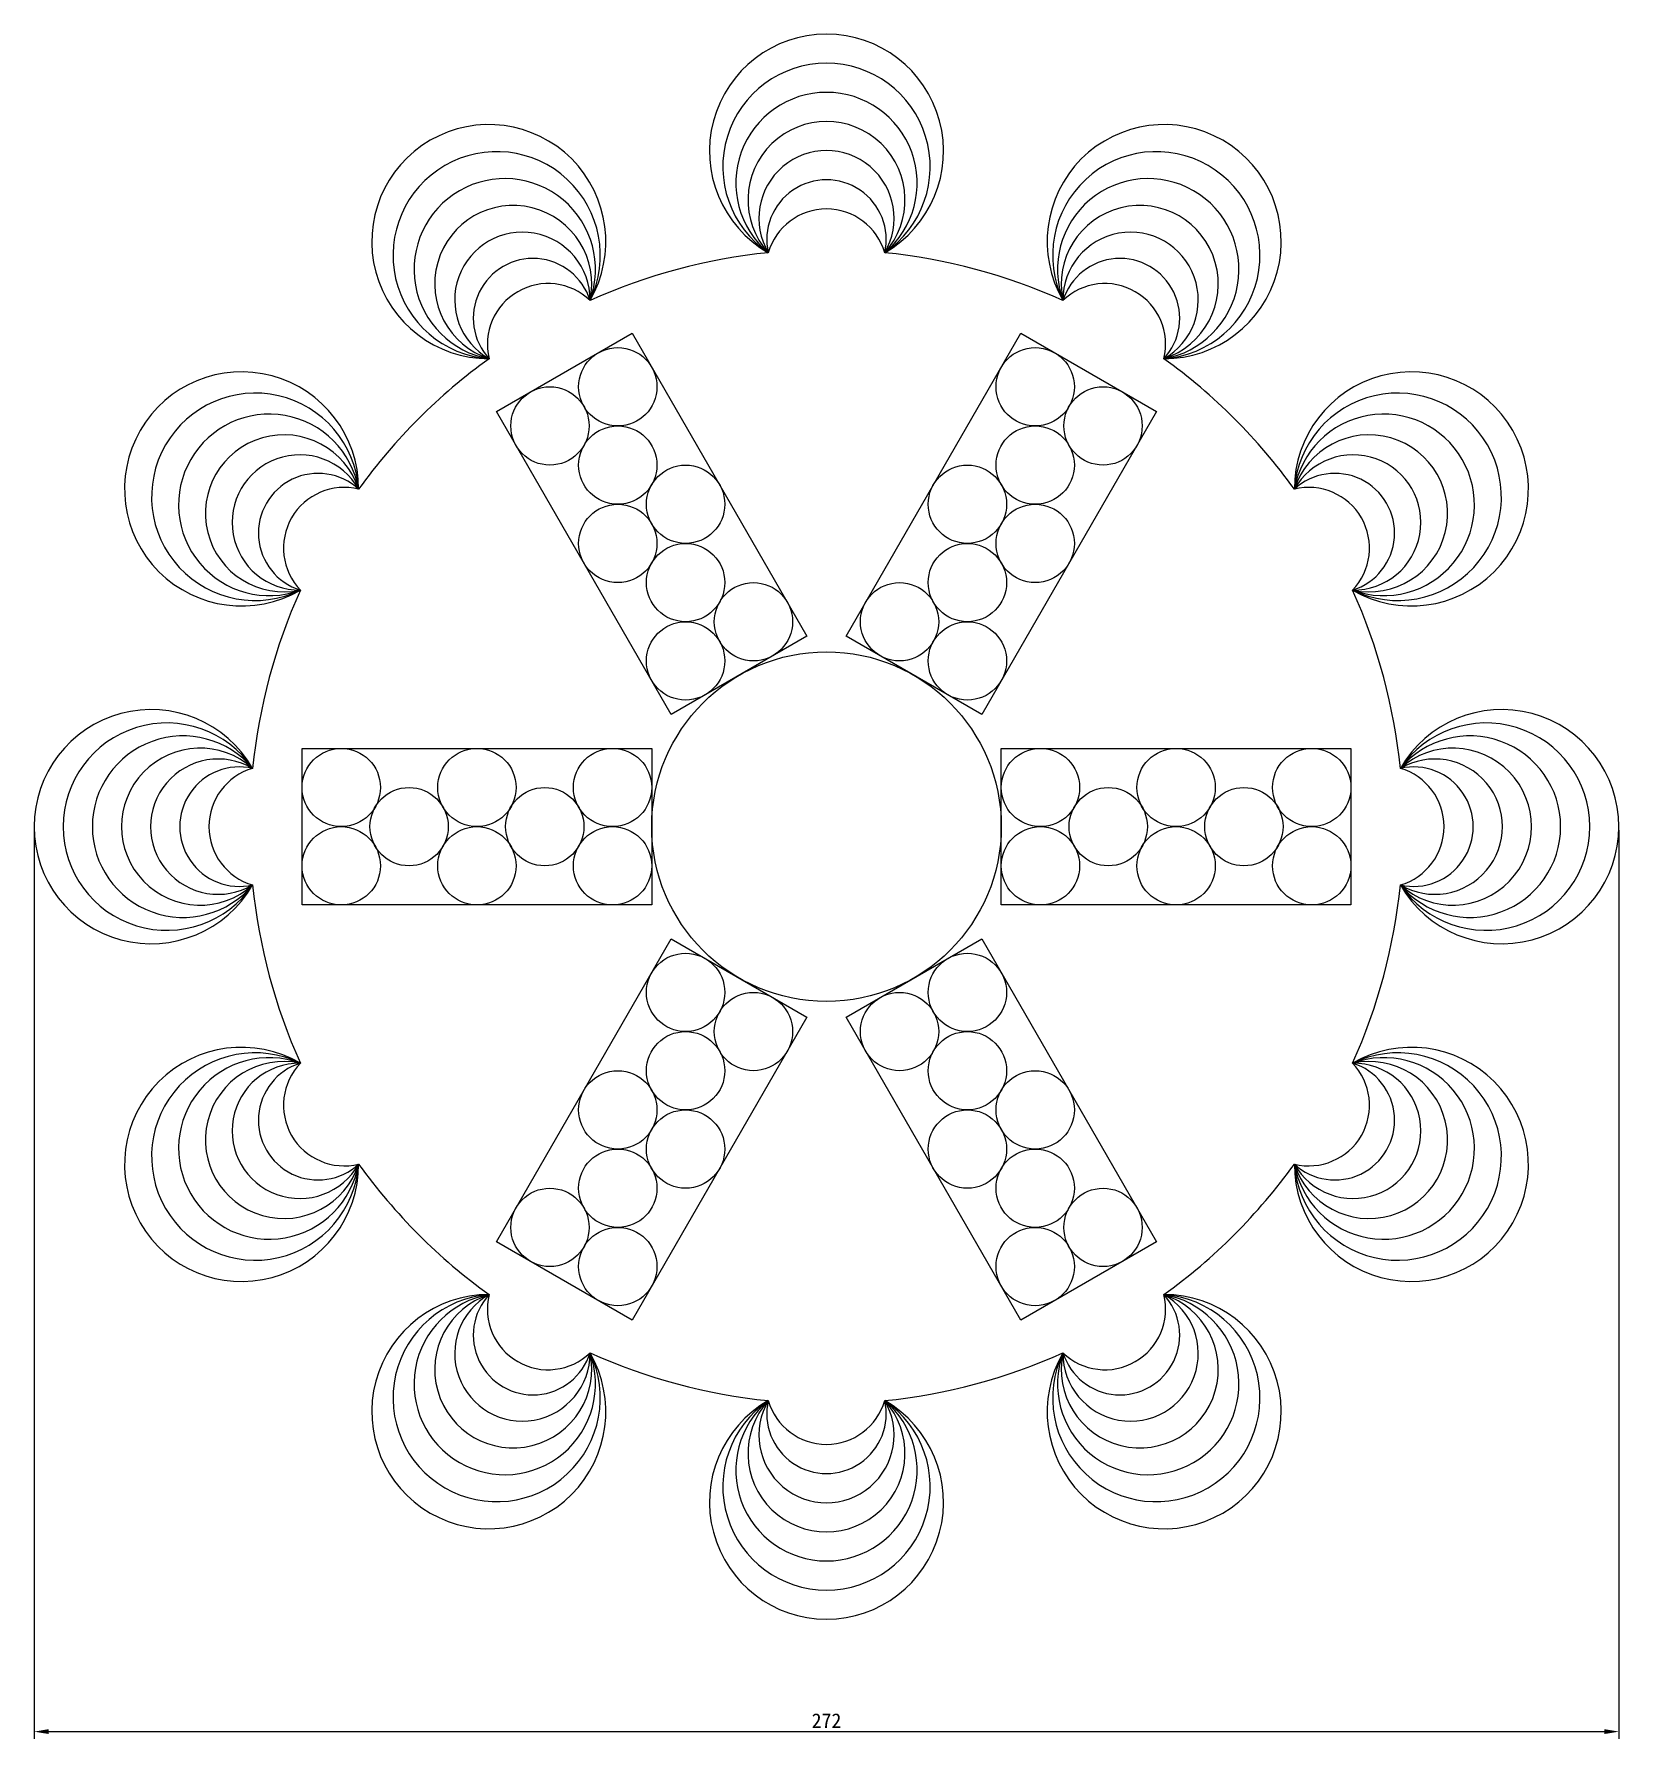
# Model space of a CAD drawing. Header units: millimetres. Extents: x 244 to 4336, y 1055 to 3448.
# Drawn here: x 3954 to 4226, y 1436.8 to 1729.3 of the extents above; entities that cross this region are included whole.
import ezdxf

# ---------------------------------------------------------------- set-up
doc = ezdxf.new("R2010")
doc.units = ezdxf.units.MM
doc.header["$LTSCALE"] = 0.5
doc.layers.add('DIM', color=1, linetype='Continuous')
doc.layers.add('STR', color=4, linetype='Continuous')
doc.dimstyles.new('ISO-25', dxfattribs={"dimtxt": 2.5, "dimasz": 2.5, "dimexe": 1.25, "dimexo": 0.625, "dimtad": 1, "dimtxsty": 'Standard', "dimcen": 2.5, "dimadec": 0, "dimazin": 0, "dimtfac": 1, "dimtmove": 0, "dimatfit": 3, "dimfxl": 1, "dimarcsym": 0})

msp = doc.modelspace()

# ---------------------------------------------------------------- blocks, each defined once
blk = doc.blocks.new('*D47')
at = {"layer": 'Defpoints', "color": 0, "transparency": 16777216}
for p in [(3953.96, 1593.3), (4225.96, 1593.3), (4225.96, 1438.01)]:
    blk.add_point(p, dxfattribs=at)
at = {"layer": 'DIM', "color": 0, "lineweight": -2, "transparency": 16777216}
for p, q in [((3953.96, 1592.67), (3953.96, 1436.76)), ((4225.96, 1592.67), (4225.96, 1436.76)), ((3956.46, 1438.01), (4223.46, 1438.01))]:
    blk.add_line(p, q, dxfattribs=at)
at = {"layer": 'DIM', "color": 0, "transparency": 16777216}
for points in [[(3956.46, 1438.43), (3956.46, 1437.6), (3953.96, 1438.01)], [(4223.46, 1438.43), (4223.46, 1437.6), (4225.96, 1438.01)]]:
    blk.add_solid(points, dxfattribs=at)
at = {"layer": 'DIM', "color": 0, "transparency": 16777216, "insert": (4089.96, 1439.89), "char_height": 2.5, "attachment_point": 5}
blk.add_mtext('272', dxfattribs=at)

# ---------------------------------------------------------------- dimensions: what is measured, and where the dimension line sits
at = {"layer": 'DIM'}
dim = msp.add_linear_dim(base=(4225.957, 1438.012), p1=(3953.957, 1593.299), p2=(4225.957, 1593.299), dimstyle='ISO-25', dxfattribs=at)
dim.commit()
dim.dimension.update_dxf_attribs({"geometry": '*D47', "text_midpoint": (4089.957, 1439.887)})

# ---------------------------------------------------------------- linework, layer by layer
at = {"layer": 'STR'}
for points in [[(4063.317, 1612.559), (4033.317, 1664.521), (4056.597, 1677.961), (4086.597, 1626)], [(4093.317, 1626), (4123.317, 1677.961), (4146.597, 1664.521), (4116.597, 1612.559)], [(4059.957, 1579.858), (3999.957, 1579.858), (3999.957, 1606.739), (4059.957, 1606.739)], [(4119.957, 1606.739), (4179.957, 1606.739), (4179.957, 1579.858), (4119.957, 1579.858)], [(4086.597, 1560.598), (4056.597, 1508.636), (4033.317, 1522.077), (4063.317, 1574.038)], [(4116.597, 1574.038), (4146.597, 1522.077), (4123.317, 1508.636), (4093.317, 1560.598)]]:
    msp.add_lwpolyline(points, close=True, dxfattribs=at)
for centre, radius in [((4054.137, 1668.781), 6.72), ((4125.777, 1668.781), 6.72), ((4042.497, 1662.061), 6.72), ((4137.417, 1662.061), 6.72), ((4054.137, 1655.341), 6.72), ((4125.777, 1655.341), 6.72), ((4065.777, 1648.62), 6.72), ((4114.137, 1648.62), 6.72), ((4054.137, 1641.9), 6.72), ((4125.777, 1641.9), 6.72), ((4065.777, 1635.18), 6.72), ((4114.137, 1635.18), 6.72), ((4077.417, 1628.46), 6.72), ((4102.497, 1628.46), 6.72), ((4065.777, 1621.739), 6.72), ((4114.137, 1621.739), 6.72), ((4089.957, 1593.299), 30), ((4006.677, 1600.019), 6.72), ((4029.957, 1600.019), 6.72), ((4053.237, 1600.019), 6.72), ((4126.677, 1600.019), 6.72), ((4149.957, 1600.019), 6.72), ((4173.237, 1600.019), 6.72), ((4018.317, 1593.299), 6.72), ((4041.597, 1593.299), 6.72), ((4138.317, 1593.299), 6.72), ((4161.597, 1593.299), 6.72), ((4006.677, 1586.579), 6.72), ((4029.957, 1586.579), 6.72), ((4053.237, 1586.579), 6.72), ((4126.677, 1586.579), 6.72), ((4149.957, 1586.579), 6.72), ((4173.237, 1586.579), 6.72), ((4065.777, 1564.858), 6.72), ((4114.137, 1564.858), 6.72), ((4077.417, 1558.138), 6.72), ((4102.497, 1558.138), 6.72), ((4065.777, 1551.418), 6.72), ((4114.137, 1551.418), 6.72), ((4054.137, 1544.697), 6.72), ((4125.777, 1544.697), 6.72), ((4065.777, 1537.977), 6.72), ((4114.137, 1537.977), 6.72), ((4054.137, 1531.257), 6.72), ((4125.777, 1531.257), 6.72), ((4042.497, 1524.537), 6.72), ((4137.417, 1524.537), 6.72), ((4054.137, 1517.816), 6.72), ((4125.777, 1517.816), 6.72)]:
    msp.add_circle(centre, radius, dxfattribs=at)
for centre, radius, start, end in [((4089.957, 1709.212), 20.086, 299.85801, 240.14199), ((4089.957, 1706.507), 17.791, 304.19917, 235.80083), ((4089.957, 1703.728), 15.571, 309.95772, 230.04228), ((4089.957, 1700.824), 13.475, 317.91299, 222.08701), ((4032, 1693.683), 20.086, 329.85801, 270.14199), ((4147.914, 1693.683), 20.086, 269.85801, 210.14199), ((4033.353, 1691.34), 17.791, 334.19917, 265.80083), ((4089.957, 1697.689), 11.609, 329.47187, 210.52813), ((4146.561, 1691.34), 17.791, 274.19917, 205.80083), ((4034.743, 1688.933), 15.571, 339.95772, 260.04228), ((4089.957, 1694.048), 10.251, 347.29125, 192.70875), ((4145.172, 1688.933), 15.571, 279.95772, 200.04228), ((4036.194, 1686.418), 13.475, 347.91299, 252.08701), ((4143.72, 1686.418), 13.475, 287.91299, 192.08701), ((4089.957, 1688.885), 10.414, 16.21368, 163.78632), ((4037.762, 1683.704), 11.609, 359.47187, 240.52813), ((4142.152, 1683.704), 11.609, 299.47187, 180.52813), ((4089.957, 1593.299), 99, 95.79734, 114.20266), ((4089.957, 1593.299), 99, 65.79734, 84.20266), ((4039.583, 1680.55), 10.251, 17.29125, 222.70875), ((4140.332, 1680.55), 10.251, 317.29125, 162.70875), ((4042.164, 1676.079), 10.414, 46.21368, 193.78632), ((4137.75, 1676.079), 10.414, 346.21368, 133.78632), ((4089.957, 1593.299), 99, 125.79734, 144.20266), ((4089.957, 1593.299), 99, 35.79734, 54.20266), ((3989.573, 1651.256), 20.086, 359.85801, 300.14199), ((4190.341, 1651.256), 20.086, 239.85801, 180.14199), ((3991.916, 1649.903), 17.791, 4.19917, 295.80083), ((4187.999, 1649.903), 17.791, 244.19917, 175.80083), ((3994.323, 1648.513), 15.571, 9.95772, 290.04228), ((4185.591, 1648.513), 15.571, 249.95772, 170.04228), ((3996.838, 1647.061), 13.475, 17.91299, 282.08701), ((4183.077, 1647.061), 13.475, 257.91299, 162.08701), ((3999.552, 1645.494), 11.609, 29.47187, 270.52813), ((4180.362, 1645.494), 11.609, 269.47187, 150.52813), ((4002.706, 1643.673), 10.251, 47.29125, 252.70875), ((4177.208, 1643.673), 10.251, 287.29125, 132.70875), ((4007.177, 1641.092), 10.414, 76.21368, 223.78632), ((4172.737, 1641.092), 10.414, 316.21368, 103.78632), ((4089.957, 1593.299), 99, 155.79734, 174.20266), ((4089.957, 1593.299), 99, 5.79734, 24.20266), ((3974.043, 1593.299), 20.086, 29.85801, 330.14199), ((4205.871, 1593.299), 20.086, 209.85801, 150.14199), ((3976.748, 1593.299), 17.791, 34.19917, 325.80083), ((4203.166, 1593.299), 17.791, 214.19917, 145.80083), ((3979.528, 1593.299), 15.571, 39.95772, 320.04228), ((3982.432, 1593.299), 13.475, 47.91299, 312.08701), ((4200.386, 1593.299), 15.571, 219.95772, 140.04228), ((4197.482, 1593.299), 13.475, 227.91299, 132.08701), ((3985.566, 1593.299), 11.609, 59.47187, 300.52813), ((3989.208, 1593.299), 10.251, 77.29125, 282.70875), ((3994.371, 1593.299), 10.414, 106.21368, 253.78632), ((4194.348, 1593.299), 11.609, 239.47187, 120.52813), ((4190.706, 1593.299), 10.251, 257.29125, 102.70875), ((4185.543, 1593.299), 10.414, 286.21368, 73.78632), ((4089.957, 1593.299), 99, 185.79734, 204.20266), ((4089.957, 1593.299), 99, 335.79734, 354.20266), ((3989.573, 1535.342), 20.086, 59.85801, 0.14199), ((3991.916, 1536.694), 17.791, 64.19917, 355.80083), ((3994.323, 1538.084), 15.571, 69.95772, 350.04228), ((4190.341, 1535.342), 20.086, 179.85801, 120.14199), ((4187.999, 1536.694), 17.791, 184.19917, 115.80083), ((4185.591, 1538.084), 15.571, 189.95772, 110.04228), ((3996.838, 1539.536), 13.475, 77.91299, 342.08701), ((3999.552, 1541.103), 11.609, 89.47187, 330.52813), ((4002.706, 1542.924), 10.251, 107.29125, 312.70875), ((4007.177, 1545.506), 10.414, 136.21368, 283.78632), ((4183.077, 1539.536), 13.475, 197.91299, 102.08701), ((4180.362, 1541.103), 11.609, 209.47187, 90.52813), ((4177.208, 1542.924), 10.251, 227.29125, 72.70875), ((4172.737, 1545.506), 10.414, 256.21368, 43.78632), ((4089.957, 1593.299), 99, 215.79734, 234.20266), ((4089.957, 1593.299), 99, 305.79734, 324.20266), ((4032, 1492.915), 20.086, 89.85801, 30.14199), ((4033.353, 1495.257), 17.791, 94.19917, 25.80083), ((4034.743, 1497.664), 15.571, 99.95772, 20.04228), ((4036.194, 1500.179), 13.475, 107.91299, 12.08701), ((4037.762, 1502.894), 11.609, 119.47187, 0.52813), ((4039.583, 1506.048), 10.251, 137.29125, 342.70875), ((4042.164, 1510.519), 10.414, 166.21368, 313.78632), ((4147.914, 1492.915), 20.086, 149.85801, 90.14199), ((4146.561, 1495.257), 17.791, 154.19917, 85.80083), ((4145.172, 1497.664), 15.571, 159.95772, 80.04228), ((4143.72, 1500.179), 13.475, 167.91299, 72.08701), ((4142.152, 1502.894), 11.609, 179.47187, 60.52813), ((4140.332, 1506.048), 10.251, 197.29125, 42.70875), ((4137.75, 1510.519), 10.414, 226.21368, 13.78632), ((4089.957, 1593.299), 99, 245.79734, 264.20266), ((4089.957, 1593.299), 99, 275.79734, 294.20266), ((4089.957, 1477.385), 20.086, 119.85801, 60.14199), ((4089.957, 1480.09), 17.791, 124.19917, 55.80083), ((4089.957, 1482.87), 15.571, 129.95772, 50.04228), ((4089.957, 1485.774), 13.475, 137.91299, 42.08701), ((4089.957, 1488.908), 11.609, 149.47187, 30.52813), ((4089.957, 1492.55), 10.251, 167.29125, 12.70875), ((4089.957, 1497.713), 10.414, 196.21368, 343.78632)]:
    msp.add_arc(centre, radius, start, end, dxfattribs=at)

msp.set_redraw_order([(e.dxf.handle, doc.entitydb.next_handle()) for e in msp.query("TEXT MTEXT ATTDEF DIMENSION ARC_DIMENSION")])  # texts and dimensions are drawn at this point

doc.saveas('drawing.dxf')
